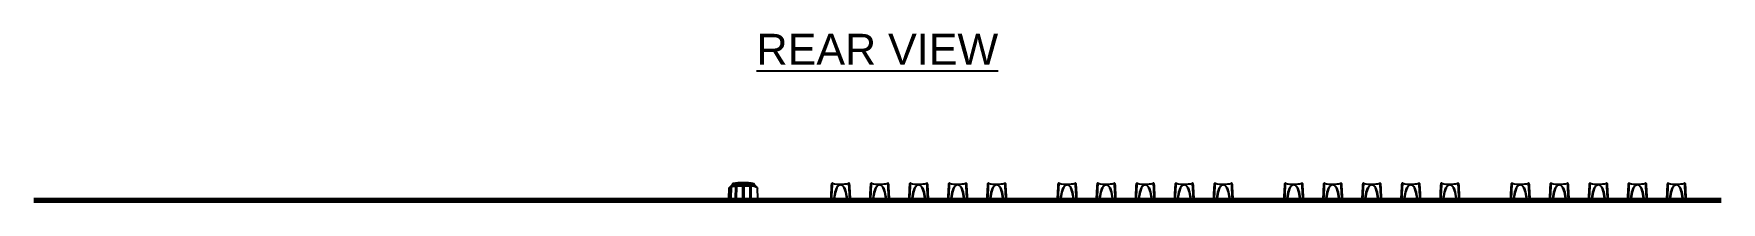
# Model space of a CAD drawing. Header units: inches. Extents: x 0.6 to 61.5, y 0.9 to 41.7.
# Drawn here: x 1.31 to 34.16, y 38.43 to 41.7 of the extents above; entities that cross this region are included whole.
import ezdxf
from ezdxf.enums import TextEntityAlignment as Align

# ---------------------------------------------------------------- set-up
doc = ezdxf.new("R2010")
doc.units = ezdxf.units.IN
doc.header["$MEASUREMENT"] = 0
doc.layers.add('DIM', color=1, linetype='Continuous')
doc.layers.add('OBJECT', color=7, linetype='Continuous')
doc.styles.get("Standard").update_dxf_attribs({"font": 'arial.ttf'})

msp = doc.modelspace()

# ---------------------------------------------------------------- texts
at = {"layer": 'DIM'}
msp.add_text('%%UREAR VIEW', height=0.6, dxfattribs=at).set_placement((17.734, 41.102), align=Align.CENTER)

# ---------------------------------------------------------------- linework, layer by layer
at = {"layer": 'OBJECT'}
for p, q in [((14.906, 38.779), (14.906, 38.766)), ((15.341, 38.766), (15.341, 38.779)), ((17.01, 38.772), (16.856, 38.791)), ((17.77, 38.772), (17.616, 38.791)), ((18.53, 38.772), (18.376, 38.791)), ((19.29, 38.772), (19.136, 38.791)), ((20.05, 38.772), (19.896, 38.791)), ((21.421, 38.772), (21.267, 38.791)), ((22.181, 38.772), (22.027, 38.791)), ((22.941, 38.772), (22.787, 38.791)), ((23.701, 38.772), (23.547, 38.791)), ((24.461, 38.772), (24.307, 38.791)), ((25.832, 38.772), (25.678, 38.791)), ((26.592, 38.772), (26.438, 38.791)), ((27.352, 38.772), (27.198, 38.791)), ((28.112, 38.772), (27.958, 38.791)), ((28.872, 38.772), (28.718, 38.791)), ((30.243, 38.772), (30.089, 38.791)), ((31.003, 38.772), (30.849, 38.791)), ((31.763, 38.772), (31.609, 38.791)), ((32.523, 38.772), (32.369, 38.791)), ((33.283, 38.772), (33.129, 38.791)), ((34.164, 38.495), (1.31, 38.495)), ((34.164, 38.478), (1.31, 38.478)), ((1.31, 38.459), (34.164, 38.459)), ((34.164, 38.45), (1.31, 38.45)), ((14.845, 38.71), (14.838, 38.495)), ((14.901, 38.763), (14.848, 38.714)), ((14.871, 38.495), (14.878, 38.727)), ((14.883, 38.73), (14.876, 38.495)), ((14.878, 38.727), (14.883, 38.73)), ((14.886, 38.729), (14.879, 38.495)), ((14.888, 38.732), (14.883, 38.73)), ((14.888, 38.731), (14.886, 38.729)), ((14.973, 38.495), (14.978, 38.742)), ((14.982, 38.745), (14.977, 38.495)), ((14.978, 38.742), (14.982, 38.744)), ((14.991, 38.745), (14.982, 38.745)), ((14.991, 38.745), (14.986, 38.495)), ((14.991, 38.743), (14.987, 38.495)), ((14.99, 38.745), (14.991, 38.743)), ((15.116, 38.747), (15.119, 38.75)), ((15.116, 38.495), (15.116, 38.747)), ((15.119, 38.75), (15.119, 38.495)), ((15.129, 38.75), (15.119, 38.75)), ((15.129, 38.75), (15.129, 38.495)), ((15.129, 38.75), (15.132, 38.747)), ((15.132, 38.747), (15.132, 38.495)), ((15.256, 38.743), (15.257, 38.745)), ((15.26, 38.495), (15.256, 38.743)), ((15.257, 38.745), (15.261, 38.495)), ((15.266, 38.745), (15.257, 38.745)), ((15.266, 38.745), (15.27, 38.495)), ((15.266, 38.744), (15.27, 38.742)), ((15.27, 38.742), (15.274, 38.495)), ((15.399, 38.714), (15.346, 38.763)), ((15.399, 38.711), (15.402, 38.707)), ((15.41, 38.495), (15.402, 38.71)), ((16.825, 38.495), (16.825, 38.503)), ((16.84, 38.505), (16.891, 38.505)), ((16.862, 38.499), (16.862, 38.495)), ((17.174, 38.499), (16.862, 38.499)), ((16.864, 38.495), (16.862, 38.499)), ((16.896, 38.505), (16.891, 38.505)), ((17.144, 38.505), (17.139, 38.505)), ((17.144, 38.505), (17.195, 38.505)), ((17.172, 38.495), (17.174, 38.499)), ((17.174, 38.495), (17.174, 38.499)), ((17.211, 38.495), (17.211, 38.503)), ((17.585, 38.495), (17.585, 38.503)), ((17.6, 38.505), (17.651, 38.505)), ((17.622, 38.499), (17.622, 38.495)), ((17.934, 38.499), (17.622, 38.499)), ((17.624, 38.495), (17.622, 38.499)), ((17.656, 38.505), (17.651, 38.505)), ((17.904, 38.505), (17.899, 38.505)), ((17.904, 38.505), (17.955, 38.505)), ((17.932, 38.495), (17.934, 38.499)), ((17.934, 38.495), (17.934, 38.499)), ((17.971, 38.495), (17.971, 38.503)), ((18.345, 38.495), (18.345, 38.503)), ((18.36, 38.505), (18.411, 38.505)), ((18.382, 38.499), (18.382, 38.495)), ((18.694, 38.499), (18.382, 38.499)), ((18.384, 38.495), (18.382, 38.499)), ((18.416, 38.505), (18.411, 38.505)), ((18.664, 38.505), (18.659, 38.505)), ((18.664, 38.505), (18.715, 38.505)), ((18.692, 38.495), (18.694, 38.499)), ((18.694, 38.495), (18.694, 38.499)), ((18.731, 38.495), (18.731, 38.503)), ((19.105, 38.495), (19.105, 38.503)), ((19.12, 38.505), (19.171, 38.505)), ((19.142, 38.499), (19.142, 38.495)), ((19.454, 38.499), (19.142, 38.499)), ((19.144, 38.495), (19.142, 38.499)), ((19.176, 38.505), (19.171, 38.505)), ((19.424, 38.505), (19.419, 38.505)), ((19.424, 38.505), (19.475, 38.505)), ((19.452, 38.495), (19.454, 38.499)), ((19.454, 38.495), (19.454, 38.499)), ((19.491, 38.495), (19.491, 38.503)), ((19.865, 38.495), (19.865, 38.503)), ((19.88, 38.505), (19.931, 38.505)), ((19.902, 38.499), (19.902, 38.495)), ((20.214, 38.499), (19.902, 38.499)), ((19.904, 38.495), (19.902, 38.499)), ((19.936, 38.505), (19.931, 38.505)), ((20.184, 38.505), (20.179, 38.505)), ((20.184, 38.505), (20.235, 38.505)), ((20.212, 38.495), (20.214, 38.499)), ((20.214, 38.495), (20.214, 38.499)), ((20.251, 38.495), (20.251, 38.503)), ((21.236, 38.495), (21.236, 38.503)), ((21.251, 38.505), (21.302, 38.505)), ((21.273, 38.499), (21.273, 38.495)), ((21.585, 38.499), (21.273, 38.499)), ((21.275, 38.495), (21.273, 38.499)), ((21.307, 38.505), (21.302, 38.505)), ((21.555, 38.505), (21.55, 38.505)), ((21.555, 38.505), (21.606, 38.505)), ((21.583, 38.495), (21.585, 38.499)), ((21.585, 38.495), (21.585, 38.499)), ((21.622, 38.495), (21.622, 38.503)), ((21.996, 38.495), (21.996, 38.503)), ((22.011, 38.505), (22.062, 38.505)), ((22.033, 38.499), (22.033, 38.495)), ((22.345, 38.499), (22.033, 38.499)), ((22.035, 38.495), (22.033, 38.499)), ((22.067, 38.505), (22.062, 38.505)), ((22.315, 38.505), (22.31, 38.505)), ((22.315, 38.505), (22.366, 38.505)), ((22.343, 38.495), (22.345, 38.499)), ((22.345, 38.495), (22.345, 38.499)), ((22.382, 38.495), (22.382, 38.503)), ((22.756, 38.495), (22.756, 38.503)), ((22.771, 38.505), (22.822, 38.505)), ((22.793, 38.499), (22.793, 38.495)), ((23.105, 38.499), (22.793, 38.499)), ((22.795, 38.495), (22.793, 38.499)), ((22.827, 38.505), (22.822, 38.505)), ((23.075, 38.505), (23.07, 38.505)), ((23.075, 38.505), (23.126, 38.505)), ((23.103, 38.495), (23.105, 38.499)), ((23.105, 38.495), (23.105, 38.499)), ((23.142, 38.495), (23.142, 38.503)), ((23.516, 38.495), (23.516, 38.503)), ((23.531, 38.505), (23.582, 38.505)), ((23.553, 38.499), (23.553, 38.495)), ((23.865, 38.499), (23.553, 38.499)), ((23.555, 38.495), (23.553, 38.499)), ((23.587, 38.505), (23.582, 38.505)), ((23.835, 38.505), (23.83, 38.505)), ((23.835, 38.505), (23.886, 38.505)), ((23.863, 38.495), (23.865, 38.499)), ((23.865, 38.495), (23.865, 38.499)), ((23.902, 38.495), (23.902, 38.503)), ((24.276, 38.495), (24.276, 38.503)), ((24.291, 38.505), (24.342, 38.505)), ((24.313, 38.499), (24.313, 38.495)), ((24.625, 38.499), (24.313, 38.499)), ((24.315, 38.495), (24.313, 38.499)), ((24.347, 38.505), (24.342, 38.505)), ((24.595, 38.505), (24.59, 38.505)), ((24.595, 38.505), (24.646, 38.505)), ((24.623, 38.495), (24.625, 38.499)), ((24.625, 38.495), (24.625, 38.499)), ((24.662, 38.495), (24.662, 38.503)), ((25.647, 38.495), (25.647, 38.503)), ((25.662, 38.505), (25.713, 38.505)), ((25.684, 38.499), (25.684, 38.495)), ((25.996, 38.499), (25.684, 38.499)), ((25.686, 38.495), (25.684, 38.499)), ((25.718, 38.505), (25.713, 38.505)), ((25.966, 38.505), (25.961, 38.505)), ((25.966, 38.505), (26.017, 38.505)), ((25.994, 38.495), (25.996, 38.499)), ((25.996, 38.495), (25.996, 38.499)), ((26.033, 38.495), (26.033, 38.503)), ((26.407, 38.495), (26.407, 38.503)), ((26.422, 38.505), (26.473, 38.505)), ((26.444, 38.499), (26.444, 38.495)), ((26.756, 38.499), (26.444, 38.499)), ((26.446, 38.495), (26.444, 38.499)), ((26.478, 38.505), (26.473, 38.505)), ((26.726, 38.505), (26.721, 38.505)), ((26.726, 38.505), (26.777, 38.505)), ((26.754, 38.495), (26.756, 38.499)), ((26.756, 38.495), (26.756, 38.499)), ((26.793, 38.495), (26.793, 38.503)), ((27.167, 38.495), (27.167, 38.503)), ((27.182, 38.505), (27.233, 38.505)), ((27.204, 38.499), (27.204, 38.495)), ((27.516, 38.499), (27.204, 38.499)), ((27.206, 38.495), (27.204, 38.499)), ((27.238, 38.505), (27.233, 38.505)), ((27.486, 38.505), (27.481, 38.505)), ((27.486, 38.505), (27.537, 38.505)), ((27.514, 38.495), (27.516, 38.499)), ((27.516, 38.495), (27.516, 38.499)), ((27.553, 38.495), (27.553, 38.503)), ((27.927, 38.495), (27.927, 38.503)), ((27.942, 38.505), (27.993, 38.505)), ((27.964, 38.499), (27.964, 38.495)), ((28.276, 38.499), (27.964, 38.499)), ((27.966, 38.495), (27.964, 38.499)), ((27.998, 38.505), (27.993, 38.505)), ((28.246, 38.505), (28.241, 38.505)), ((28.246, 38.505), (28.297, 38.505)), ((28.274, 38.495), (28.276, 38.499)), ((28.276, 38.495), (28.276, 38.499)), ((28.313, 38.495), (28.313, 38.503)), ((28.687, 38.495), (28.687, 38.503)), ((28.702, 38.505), (28.753, 38.505)), ((28.724, 38.499), (28.724, 38.495)), ((29.036, 38.499), (28.724, 38.499)), ((28.726, 38.495), (28.724, 38.499)), ((28.758, 38.505), (28.753, 38.505)), ((29.006, 38.505), (29.001, 38.505)), ((29.006, 38.505), (29.057, 38.505)), ((29.034, 38.495), (29.036, 38.499)), ((29.036, 38.495), (29.036, 38.499)), ((29.073, 38.495), (29.073, 38.503)), ((30.058, 38.495), (30.058, 38.503)), ((30.073, 38.505), (30.124, 38.505)), ((30.095, 38.499), (30.095, 38.495)), ((30.407, 38.499), (30.095, 38.499)), ((30.097, 38.495), (30.095, 38.499)), ((30.129, 38.505), (30.124, 38.505)), ((30.377, 38.505), (30.372, 38.505)), ((30.377, 38.505), (30.428, 38.505)), ((30.405, 38.495), (30.407, 38.499)), ((30.407, 38.495), (30.407, 38.499)), ((30.444, 38.495), (30.444, 38.503)), ((30.818, 38.495), (30.818, 38.503)), ((30.833, 38.505), (30.884, 38.505)), ((30.855, 38.499), (30.855, 38.495)), ((31.167, 38.499), (30.855, 38.499)), ((30.857, 38.495), (30.855, 38.499)), ((30.889, 38.505), (30.884, 38.505)), ((31.137, 38.505), (31.132, 38.505)), ((31.137, 38.505), (31.188, 38.505)), ((31.165, 38.495), (31.167, 38.499)), ((31.167, 38.495), (31.167, 38.499)), ((31.204, 38.495), (31.204, 38.503)), ((31.578, 38.495), (31.578, 38.503)), ((31.593, 38.505), (31.644, 38.505)), ((31.615, 38.499), (31.615, 38.495)), ((31.927, 38.499), (31.615, 38.499)), ((31.617, 38.495), (31.615, 38.499)), ((31.649, 38.505), (31.644, 38.505)), ((31.897, 38.505), (31.892, 38.505)), ((31.897, 38.505), (31.948, 38.505)), ((31.925, 38.495), (31.927, 38.499)), ((31.927, 38.495), (31.927, 38.499)), ((31.964, 38.495), (31.964, 38.503)), ((32.338, 38.495), (32.338, 38.503)), ((32.353, 38.505), (32.404, 38.505)), ((32.375, 38.499), (32.375, 38.495)), ((32.687, 38.499), (32.375, 38.499)), ((32.377, 38.495), (32.375, 38.499)), ((32.409, 38.505), (32.404, 38.505)), ((32.657, 38.505), (32.652, 38.505)), ((32.657, 38.505), (32.708, 38.505)), ((32.685, 38.495), (32.687, 38.499)), ((32.687, 38.495), (32.687, 38.499)), ((32.724, 38.495), (32.724, 38.503)), ((33.098, 38.495), (33.098, 38.503)), ((33.113, 38.505), (33.164, 38.505)), ((33.135, 38.499), (33.135, 38.495)), ((33.447, 38.499), (33.135, 38.499)), ((33.137, 38.495), (33.135, 38.499)), ((33.169, 38.505), (33.164, 38.505)), ((33.417, 38.505), (33.412, 38.505)), ((33.417, 38.505), (33.468, 38.505)), ((33.445, 38.495), (33.447, 38.499)), ((33.447, 38.495), (33.447, 38.499)), ((33.484, 38.495), (33.484, 38.503)), ((34.164, 38.433), (1.31, 38.433))]:
    msp.add_line(p, q, dxfattribs=at)
at = {"layer": 'OBJECT', "flags": 128}
for points in [[(14.901, 38.763), (14.903, 38.764), (14.92, 38.771), (14.95, 38.778), (14.991, 38.783), (15.041, 38.787), (15.095, 38.789), (15.152, 38.789), (15.207, 38.787), (15.256, 38.783), (15.297, 38.778), (15.327, 38.771), (15.345, 38.764), (15.346, 38.763)], [(15.341, 38.779), (15.334, 38.787), (15.312, 38.794), (15.277, 38.8), (15.232, 38.805), (15.18, 38.808), (15.124, 38.809), (15.067, 38.808), (15.015, 38.805), (14.97, 38.8), (14.935, 38.794), (14.914, 38.787), (14.906, 38.779), (14.906, 38.779)], [(14.916, 38.79), (14.923, 38.796), (14.944, 38.803), (14.977, 38.809), (15.02, 38.814), (15.07, 38.817), (15.124, 38.818), (15.177, 38.817), (15.227, 38.814), (15.27, 38.809), (15.303, 38.803), (15.324, 38.796), (15.329, 38.793)], [(16.84, 38.783), (16.84, 38.781), (16.84, 38.781)], [(16.86, 38.799), (16.859, 38.799), (16.857, 38.796), (16.856, 38.791)], [(16.891, 38.505), (16.912, 38.628), (16.943, 38.71), (16.961, 38.739), (16.986, 38.763), (17.002, 38.77), (17.01, 38.772)], [(17.011, 38.771), (17.002, 38.769), (16.987, 38.762), (16.963, 38.738), (16.945, 38.709), (16.917, 38.627), (16.896, 38.505)], [(17.025, 38.771), (17.014, 38.771), (17.011, 38.771)], [(17.18, 38.791), (17.053, 38.773), (17.025, 38.772)], [(17.025, 38.772), (17.034, 38.77), (17.05, 38.763), (17.075, 38.739), (17.093, 38.71), (17.123, 38.628), (17.144, 38.505)], [(17.139, 38.505), (17.119, 38.627), (17.09, 38.709), (17.073, 38.738), (17.048, 38.762), (17.033, 38.769), (17.025, 38.771)], [(17.18, 38.791), (17.178, 38.796), (17.177, 38.799), (17.176, 38.799)], [(17.195, 38.781), (17.195, 38.781), (17.195, 38.783)], [(17.6, 38.783), (17.6, 38.781), (17.6, 38.781)], [(17.62, 38.799), (17.619, 38.799), (17.617, 38.796), (17.616, 38.791)], [(17.651, 38.505), (17.672, 38.628), (17.703, 38.71), (17.721, 38.739), (17.746, 38.763), (17.762, 38.77), (17.77, 38.772)], [(17.771, 38.771), (17.762, 38.769), (17.747, 38.762), (17.723, 38.738), (17.705, 38.709), (17.677, 38.627), (17.656, 38.505)], [(17.785, 38.771), (17.774, 38.771), (17.771, 38.771)], [(17.94, 38.791), (17.813, 38.773), (17.785, 38.772)], [(17.785, 38.772), (17.794, 38.77), (17.81, 38.763), (17.835, 38.739), (17.853, 38.71), (17.883, 38.628), (17.904, 38.505)], [(17.899, 38.505), (17.879, 38.627), (17.85, 38.709), (17.833, 38.738), (17.808, 38.762), (17.793, 38.769), (17.785, 38.771)], [(17.94, 38.791), (17.938, 38.796), (17.937, 38.799), (17.936, 38.799)], [(17.955, 38.781), (17.955, 38.781), (17.955, 38.783)], [(18.36, 38.783), (18.36, 38.781), (18.36, 38.781)], [(18.38, 38.799), (18.379, 38.799), (18.377, 38.796), (18.376, 38.791)], [(18.411, 38.505), (18.432, 38.628), (18.463, 38.71), (18.481, 38.739), (18.506, 38.763), (18.522, 38.77), (18.53, 38.772)], [(18.531, 38.771), (18.522, 38.769), (18.507, 38.762), (18.483, 38.738), (18.465, 38.709), (18.437, 38.627), (18.416, 38.505)], [(18.545, 38.771), (18.534, 38.771), (18.531, 38.771)], [(18.7, 38.791), (18.573, 38.773), (18.545, 38.772)], [(18.545, 38.772), (18.554, 38.77), (18.57, 38.763), (18.595, 38.739), (18.613, 38.71), (18.643, 38.628), (18.664, 38.505)], [(18.659, 38.505), (18.639, 38.627), (18.61, 38.709), (18.593, 38.738), (18.568, 38.762), (18.553, 38.769), (18.545, 38.771)], [(18.7, 38.791), (18.698, 38.796), (18.697, 38.799), (18.696, 38.799)], [(18.715, 38.781), (18.715, 38.781), (18.715, 38.783)], [(19.12, 38.783), (19.12, 38.781), (19.12, 38.781)], [(19.14, 38.799), (19.139, 38.799), (19.137, 38.796), (19.136, 38.791)], [(19.171, 38.505), (19.192, 38.628), (19.223, 38.71), (19.241, 38.739), (19.266, 38.763), (19.282, 38.77), (19.29, 38.772)], [(19.291, 38.771), (19.282, 38.769), (19.267, 38.762), (19.243, 38.738), (19.225, 38.709), (19.197, 38.627), (19.176, 38.505)], [(19.305, 38.771), (19.294, 38.771), (19.291, 38.771)], [(19.46, 38.791), (19.333, 38.773), (19.305, 38.772)], [(19.305, 38.772), (19.314, 38.77), (19.33, 38.763), (19.355, 38.739), (19.373, 38.71), (19.403, 38.628), (19.424, 38.505)], [(19.419, 38.505), (19.399, 38.627), (19.37, 38.709), (19.353, 38.738), (19.328, 38.762), (19.313, 38.769), (19.305, 38.771)], [(19.46, 38.791), (19.458, 38.796), (19.457, 38.799), (19.456, 38.799)], [(19.475, 38.781), (19.475, 38.781), (19.475, 38.783)], [(19.88, 38.783), (19.88, 38.781), (19.88, 38.781)], [(19.9, 38.799), (19.899, 38.799), (19.897, 38.796), (19.896, 38.791)], [(19.931, 38.505), (19.952, 38.628), (19.983, 38.71), (20.001, 38.739), (20.026, 38.763), (20.042, 38.77), (20.05, 38.772)], [(20.051, 38.771), (20.042, 38.769), (20.027, 38.762), (20.003, 38.738), (19.985, 38.709), (19.957, 38.627), (19.936, 38.505)], [(20.065, 38.771), (20.054, 38.771), (20.051, 38.771)], [(20.22, 38.791), (20.093, 38.773), (20.065, 38.772)], [(20.065, 38.772), (20.074, 38.77), (20.09, 38.763), (20.115, 38.739), (20.133, 38.71), (20.163, 38.628), (20.184, 38.505)], [(20.179, 38.505), (20.159, 38.627), (20.13, 38.709), (20.113, 38.738), (20.088, 38.762), (20.073, 38.769), (20.065, 38.771)], [(20.22, 38.791), (20.218, 38.796), (20.217, 38.799), (20.216, 38.799)], [(20.235, 38.781), (20.235, 38.781), (20.235, 38.783)], [(21.251, 38.783), (21.251, 38.781), (21.251, 38.781)], [(21.271, 38.799), (21.27, 38.799), (21.268, 38.796), (21.267, 38.791)], [(21.302, 38.505), (21.323, 38.628), (21.354, 38.71), (21.372, 38.739), (21.397, 38.763), (21.413, 38.77), (21.421, 38.772)], [(21.422, 38.771), (21.413, 38.769), (21.398, 38.762), (21.374, 38.738), (21.356, 38.709), (21.328, 38.627), (21.307, 38.505)], [(21.436, 38.771), (21.425, 38.771), (21.422, 38.771)], [(21.591, 38.791), (21.464, 38.773), (21.436, 38.772)], [(21.436, 38.772), (21.445, 38.77), (21.461, 38.763), (21.486, 38.739), (21.504, 38.71), (21.534, 38.628), (21.555, 38.505)], [(21.55, 38.505), (21.53, 38.627), (21.501, 38.709), (21.484, 38.738), (21.459, 38.762), (21.444, 38.769), (21.436, 38.771)], [(21.591, 38.791), (21.589, 38.796), (21.588, 38.799), (21.587, 38.799)], [(21.606, 38.781), (21.606, 38.781), (21.606, 38.783)], [(22.011, 38.783), (22.011, 38.781), (22.011, 38.781)], [(22.031, 38.799), (22.03, 38.799), (22.028, 38.796), (22.027, 38.791)], [(22.062, 38.505), (22.083, 38.628), (22.114, 38.71), (22.132, 38.739), (22.157, 38.763), (22.173, 38.77), (22.181, 38.772)], [(22.182, 38.771), (22.173, 38.769), (22.158, 38.762), (22.134, 38.738), (22.116, 38.709), (22.088, 38.627), (22.067, 38.505)], [(22.196, 38.771), (22.185, 38.771), (22.182, 38.771)], [(22.351, 38.791), (22.224, 38.773), (22.196, 38.772)], [(22.196, 38.772), (22.205, 38.77), (22.221, 38.763), (22.246, 38.739), (22.264, 38.71), (22.294, 38.628), (22.315, 38.505)], [(22.31, 38.505), (22.29, 38.627), (22.261, 38.709), (22.244, 38.738), (22.219, 38.762), (22.204, 38.769), (22.196, 38.771)], [(22.351, 38.791), (22.349, 38.796), (22.348, 38.799), (22.347, 38.799)], [(22.366, 38.781), (22.366, 38.781), (22.366, 38.783)], [(22.771, 38.783), (22.771, 38.781), (22.771, 38.781)], [(22.791, 38.799), (22.79, 38.799), (22.788, 38.796), (22.787, 38.791)], [(22.822, 38.505), (22.843, 38.628), (22.874, 38.71), (22.892, 38.739), (22.917, 38.763), (22.933, 38.77), (22.941, 38.772)], [(22.942, 38.771), (22.933, 38.769), (22.918, 38.762), (22.894, 38.738), (22.876, 38.709), (22.848, 38.627), (22.827, 38.505)], [(22.956, 38.771), (22.945, 38.771), (22.942, 38.771)], [(23.111, 38.791), (22.984, 38.773), (22.956, 38.772)], [(22.956, 38.772), (22.965, 38.77), (22.981, 38.763), (23.006, 38.739), (23.024, 38.71), (23.054, 38.628), (23.075, 38.505)], [(23.07, 38.505), (23.05, 38.627), (23.021, 38.709), (23.004, 38.738), (22.979, 38.762), (22.964, 38.769), (22.956, 38.771)], [(23.111, 38.791), (23.109, 38.796), (23.108, 38.799), (23.107, 38.799)], [(23.126, 38.781), (23.126, 38.781), (23.126, 38.783)], [(23.531, 38.783), (23.531, 38.781), (23.531, 38.781)], [(23.551, 38.799), (23.55, 38.799), (23.548, 38.796), (23.547, 38.791)], [(23.582, 38.505), (23.603, 38.628), (23.634, 38.71), (23.652, 38.739), (23.677, 38.763), (23.693, 38.77), (23.701, 38.772)], [(23.702, 38.771), (23.693, 38.769), (23.678, 38.762), (23.654, 38.738), (23.636, 38.709), (23.608, 38.627), (23.587, 38.505)], [(23.716, 38.771), (23.705, 38.771), (23.702, 38.771)], [(23.871, 38.791), (23.744, 38.773), (23.716, 38.772)], [(23.716, 38.772), (23.725, 38.77), (23.741, 38.763), (23.766, 38.739), (23.784, 38.71), (23.814, 38.628), (23.835, 38.505)], [(23.83, 38.505), (23.81, 38.627), (23.781, 38.709), (23.764, 38.738), (23.739, 38.762), (23.724, 38.769), (23.716, 38.771)], [(23.871, 38.791), (23.869, 38.796), (23.868, 38.799), (23.867, 38.799)], [(23.886, 38.781), (23.886, 38.781), (23.886, 38.783)], [(24.291, 38.783), (24.291, 38.781), (24.291, 38.781)], [(24.311, 38.799), (24.31, 38.799), (24.308, 38.796), (24.307, 38.791)], [(24.342, 38.505), (24.363, 38.628), (24.394, 38.71), (24.412, 38.739), (24.437, 38.763), (24.453, 38.77), (24.461, 38.772)], [(24.462, 38.771), (24.453, 38.769), (24.438, 38.762), (24.414, 38.738), (24.396, 38.709), (24.368, 38.627), (24.347, 38.505)], [(24.476, 38.771), (24.465, 38.771), (24.462, 38.771)], [(24.631, 38.791), (24.504, 38.773), (24.476, 38.772)], [(24.476, 38.772), (24.485, 38.77), (24.501, 38.763), (24.526, 38.739), (24.544, 38.71), (24.574, 38.628), (24.595, 38.505)], [(24.59, 38.505), (24.57, 38.627), (24.541, 38.709), (24.524, 38.738), (24.499, 38.762), (24.484, 38.769), (24.476, 38.771)], [(24.631, 38.791), (24.629, 38.796), (24.628, 38.799), (24.627, 38.799)], [(24.646, 38.781), (24.646, 38.781), (24.646, 38.783)], [(25.662, 38.783), (25.662, 38.781), (25.662, 38.781)], [(25.682, 38.799), (25.681, 38.799), (25.679, 38.796), (25.678, 38.791)], [(25.713, 38.505), (25.734, 38.628), (25.765, 38.71), (25.783, 38.739), (25.808, 38.763), (25.824, 38.77), (25.832, 38.772)], [(25.833, 38.771), (25.824, 38.769), (25.809, 38.762), (25.785, 38.738), (25.767, 38.709), (25.739, 38.627), (25.718, 38.505)], [(25.847, 38.771), (25.836, 38.771), (25.833, 38.771)], [(26.002, 38.791), (25.875, 38.773), (25.847, 38.772)], [(25.847, 38.772), (25.856, 38.77), (25.872, 38.763), (25.897, 38.739), (25.915, 38.71), (25.945, 38.628), (25.966, 38.505)], [(25.961, 38.505), (25.941, 38.627), (25.912, 38.709), (25.895, 38.738), (25.87, 38.762), (25.855, 38.769), (25.847, 38.771)], [(26.002, 38.791), (26, 38.796), (25.999, 38.799), (25.998, 38.799)], [(26.017, 38.781), (26.017, 38.781), (26.017, 38.783)], [(26.422, 38.783), (26.422, 38.781), (26.422, 38.781)], [(26.442, 38.799), (26.441, 38.799), (26.439, 38.796), (26.438, 38.791)], [(26.473, 38.505), (26.494, 38.628), (26.525, 38.71), (26.543, 38.739), (26.568, 38.763), (26.584, 38.77), (26.592, 38.772)], [(26.593, 38.771), (26.584, 38.769), (26.569, 38.762), (26.545, 38.738), (26.527, 38.709), (26.499, 38.627), (26.478, 38.505)], [(26.607, 38.771), (26.596, 38.771), (26.593, 38.771)], [(26.762, 38.791), (26.635, 38.773), (26.607, 38.772)], [(26.607, 38.772), (26.616, 38.77), (26.632, 38.763), (26.657, 38.739), (26.675, 38.71), (26.705, 38.628), (26.726, 38.505)], [(26.721, 38.505), (26.701, 38.627), (26.672, 38.709), (26.655, 38.738), (26.63, 38.762), (26.615, 38.769), (26.607, 38.771)], [(26.762, 38.791), (26.76, 38.796), (26.759, 38.799), (26.758, 38.799)], [(26.777, 38.781), (26.777, 38.781), (26.777, 38.783)], [(27.182, 38.783), (27.182, 38.781), (27.182, 38.781)], [(27.202, 38.799), (27.201, 38.799), (27.199, 38.796), (27.198, 38.791)], [(27.233, 38.505), (27.254, 38.628), (27.285, 38.71), (27.303, 38.739), (27.328, 38.763), (27.344, 38.77), (27.352, 38.772)], [(27.353, 38.771), (27.344, 38.769), (27.329, 38.762), (27.305, 38.738), (27.287, 38.709), (27.259, 38.627), (27.238, 38.505)], [(27.367, 38.771), (27.356, 38.771), (27.353, 38.771)], [(27.522, 38.791), (27.395, 38.773), (27.367, 38.772)], [(27.367, 38.772), (27.376, 38.77), (27.392, 38.763), (27.417, 38.739), (27.435, 38.71), (27.465, 38.628), (27.486, 38.505)], [(27.481, 38.505), (27.461, 38.627), (27.432, 38.709), (27.415, 38.738), (27.39, 38.762), (27.375, 38.769), (27.367, 38.771)], [(27.522, 38.791), (27.52, 38.796), (27.519, 38.799), (27.518, 38.799)], [(27.537, 38.781), (27.537, 38.781), (27.537, 38.783)], [(27.942, 38.783), (27.942, 38.781), (27.942, 38.781)], [(27.962, 38.799), (27.961, 38.799), (27.959, 38.796), (27.958, 38.791)], [(27.993, 38.505), (28.014, 38.628), (28.045, 38.71), (28.063, 38.739), (28.088, 38.763), (28.104, 38.77), (28.112, 38.772)], [(28.113, 38.771), (28.104, 38.769), (28.089, 38.762), (28.065, 38.738), (28.047, 38.709), (28.019, 38.627), (27.998, 38.505)], [(28.127, 38.771), (28.116, 38.771), (28.113, 38.771)], [(28.282, 38.791), (28.155, 38.773), (28.127, 38.772)], [(28.127, 38.772), (28.136, 38.77), (28.152, 38.763), (28.177, 38.739), (28.195, 38.71), (28.225, 38.628), (28.246, 38.505)], [(28.241, 38.505), (28.221, 38.627), (28.192, 38.709), (28.175, 38.738), (28.15, 38.762), (28.135, 38.769), (28.127, 38.771)], [(28.282, 38.791), (28.28, 38.796), (28.279, 38.799), (28.278, 38.799)], [(28.297, 38.781), (28.297, 38.781), (28.297, 38.783)], [(28.702, 38.783), (28.702, 38.781), (28.702, 38.781)], [(28.722, 38.799), (28.721, 38.799), (28.719, 38.796), (28.718, 38.791)], [(28.753, 38.505), (28.774, 38.628), (28.805, 38.71), (28.823, 38.739), (28.848, 38.763), (28.864, 38.77), (28.872, 38.772)], [(28.873, 38.771), (28.864, 38.769), (28.849, 38.762), (28.825, 38.738), (28.807, 38.709), (28.779, 38.627), (28.758, 38.505)], [(28.887, 38.771), (28.876, 38.771), (28.873, 38.771)], [(29.042, 38.791), (28.915, 38.773), (28.887, 38.772)], [(28.887, 38.772), (28.896, 38.77), (28.912, 38.763), (28.937, 38.739), (28.955, 38.71), (28.985, 38.628), (29.006, 38.505)], [(29.001, 38.505), (28.981, 38.627), (28.952, 38.709), (28.935, 38.738), (28.91, 38.762), (28.895, 38.769), (28.887, 38.771)], [(29.042, 38.791), (29.04, 38.796), (29.039, 38.799), (29.038, 38.799)], [(29.057, 38.781), (29.057, 38.781), (29.057, 38.783)], [(30.073, 38.783), (30.073, 38.781), (30.073, 38.781)], [(30.093, 38.799), (30.092, 38.799), (30.09, 38.796), (30.089, 38.791)], [(30.124, 38.505), (30.145, 38.628), (30.176, 38.71), (30.194, 38.739), (30.219, 38.763), (30.235, 38.77), (30.243, 38.772)], [(30.244, 38.771), (30.235, 38.769), (30.22, 38.762), (30.196, 38.738), (30.178, 38.709), (30.15, 38.627), (30.129, 38.505)], [(30.258, 38.771), (30.247, 38.771), (30.244, 38.771)], [(30.413, 38.791), (30.286, 38.773), (30.258, 38.772)], [(30.258, 38.772), (30.267, 38.77), (30.283, 38.763), (30.308, 38.739), (30.326, 38.71), (30.356, 38.628), (30.377, 38.505)], [(30.372, 38.505), (30.352, 38.627), (30.323, 38.709), (30.306, 38.738), (30.281, 38.762), (30.266, 38.769), (30.258, 38.771)], [(30.413, 38.791), (30.411, 38.796), (30.41, 38.799), (30.409, 38.799)], [(30.428, 38.781), (30.428, 38.781), (30.428, 38.783)], [(30.833, 38.783), (30.833, 38.781), (30.833, 38.781)], [(30.853, 38.799), (30.852, 38.799), (30.85, 38.796), (30.849, 38.791)], [(30.884, 38.505), (30.905, 38.628), (30.936, 38.71), (30.954, 38.739), (30.979, 38.763), (30.995, 38.77), (31.003, 38.772)], [(31.004, 38.771), (30.995, 38.769), (30.98, 38.762), (30.956, 38.738), (30.938, 38.709), (30.91, 38.627), (30.889, 38.505)], [(31.018, 38.771), (31.007, 38.771), (31.004, 38.771)], [(31.173, 38.791), (31.046, 38.773), (31.018, 38.772)], [(31.018, 38.772), (31.027, 38.77), (31.043, 38.763), (31.068, 38.739), (31.086, 38.71), (31.116, 38.628), (31.137, 38.505)], [(31.132, 38.505), (31.112, 38.627), (31.083, 38.709), (31.066, 38.738), (31.041, 38.762), (31.026, 38.769), (31.018, 38.771)], [(31.173, 38.791), (31.171, 38.796), (31.17, 38.799), (31.169, 38.799)], [(31.188, 38.781), (31.188, 38.781), (31.188, 38.783)], [(31.593, 38.783), (31.593, 38.781), (31.593, 38.781)], [(31.613, 38.799), (31.612, 38.799), (31.61, 38.796), (31.609, 38.791)], [(31.644, 38.505), (31.665, 38.628), (31.696, 38.71), (31.714, 38.739), (31.739, 38.763), (31.755, 38.77), (31.763, 38.772)], [(31.764, 38.771), (31.755, 38.769), (31.74, 38.762), (31.716, 38.738), (31.698, 38.709), (31.67, 38.627), (31.649, 38.505)], [(31.778, 38.771), (31.767, 38.771), (31.764, 38.771)], [(31.933, 38.791), (31.806, 38.773), (31.778, 38.772)], [(31.778, 38.772), (31.787, 38.77), (31.803, 38.763), (31.828, 38.739), (31.846, 38.71), (31.876, 38.628), (31.897, 38.505)], [(31.892, 38.505), (31.872, 38.627), (31.843, 38.709), (31.826, 38.738), (31.801, 38.762), (31.786, 38.769), (31.778, 38.771)], [(31.933, 38.791), (31.931, 38.796), (31.93, 38.799), (31.929, 38.799)], [(31.948, 38.781), (31.948, 38.781), (31.948, 38.783)], [(32.353, 38.783), (32.353, 38.781), (32.353, 38.781)], [(32.373, 38.799), (32.372, 38.799), (32.37, 38.796), (32.369, 38.791)], [(32.404, 38.505), (32.425, 38.628), (32.456, 38.71), (32.474, 38.739), (32.499, 38.763), (32.515, 38.77), (32.523, 38.772)], [(32.524, 38.771), (32.515, 38.769), (32.5, 38.762), (32.476, 38.738), (32.458, 38.709), (32.43, 38.627), (32.409, 38.505)], [(32.538, 38.771), (32.527, 38.771), (32.524, 38.771)], [(32.693, 38.791), (32.566, 38.773), (32.538, 38.772)], [(32.538, 38.772), (32.547, 38.77), (32.563, 38.763), (32.588, 38.739), (32.606, 38.71), (32.636, 38.628), (32.657, 38.505)], [(32.652, 38.505), (32.632, 38.627), (32.603, 38.709), (32.586, 38.738), (32.561, 38.762), (32.546, 38.769), (32.538, 38.771)], [(32.693, 38.791), (32.691, 38.796), (32.69, 38.799), (32.689, 38.799)], [(32.708, 38.781), (32.708, 38.781), (32.708, 38.783)], [(33.113, 38.783), (33.113, 38.781), (33.113, 38.781)], [(33.133, 38.799), (33.132, 38.799), (33.13, 38.796), (33.129, 38.791)], [(33.164, 38.505), (33.185, 38.628), (33.216, 38.71), (33.234, 38.739), (33.259, 38.763), (33.275, 38.77), (33.283, 38.772)], [(33.284, 38.771), (33.275, 38.769), (33.26, 38.762), (33.236, 38.738), (33.218, 38.709), (33.19, 38.627), (33.169, 38.505)], [(33.298, 38.771), (33.287, 38.771), (33.284, 38.771)], [(33.453, 38.791), (33.326, 38.773), (33.298, 38.772)], [(33.298, 38.772), (33.307, 38.77), (33.323, 38.763), (33.348, 38.739), (33.366, 38.71), (33.396, 38.628), (33.417, 38.505)], [(33.412, 38.505), (33.392, 38.627), (33.363, 38.709), (33.346, 38.738), (33.321, 38.762), (33.306, 38.769), (33.298, 38.771)], [(33.453, 38.791), (33.451, 38.796), (33.45, 38.799), (33.449, 38.799)], [(33.468, 38.781), (33.468, 38.781), (33.468, 38.783)]]:
    msp.add_lwpolyline(points, dxfattribs=at)
at = {"layer": 'OBJECT'}
for centre, radius, start, end in [((16.856, 38.784), 0.0158, 77.9049, 181.8384), ((16.854, 38.777), 0.0137, 80.7633, 167.2675), ((17.018, 39.44), 0.659, 256.1502, 283.8755), ((17.018, 38.749), 0.0247, 72.6537, 107.3463), ((16.934, 38.753), 0.0793, 13.4687, 14.32), ((17.091, 38.755), 0.0675, 165.6056, 166.6057), ((17.179, 38.784), 0.016, 357.8775, 101.7453), ((17.182, 38.777), 0.0137, 12.7229, 99.2422), ((17.616, 38.784), 0.0158, 77.9081, 181.8387), ((17.614, 38.777), 0.0137, 80.7614, 167.2694), ((17.778, 39.44), 0.659, 256.1502, 283.8755), ((17.778, 38.749), 0.0247, 72.6528, 107.3472), ((17.669, 38.747), 0.104, 13.5705, 14.2181), ((17.851, 38.755), 0.0675, 165.6056, 166.6057), ((17.939, 38.784), 0.016, 357.8898, 101.7331), ((17.942, 38.777), 0.0137, 12.7275, 99.2377), ((18.376, 38.784), 0.0158, 77.9037, 181.8431), ((18.374, 38.777), 0.0137, 80.7614, 167.2694), ((18.538, 39.44), 0.659, 256.1501, 283.8756), ((18.538, 38.749), 0.0247, 72.6574, 107.3426), ((18.476, 38.758), 0.056, 13.292, 14.4967), ((18.599, 38.758), 0.056, 165.5033, 166.708), ((18.699, 38.784), 0.016, 357.8912, 101.7351), ((18.702, 38.777), 0.0137, 12.7306, 99.2386), ((19.136, 38.784), 0.0158, 77.9049, 181.8384), ((19.134, 38.777), 0.0137, 80.7623, 167.2725), ((19.298, 39.44), 0.659, 256.1503, 283.8754), ((19.298, 38.749), 0.0247, 72.6537, 107.3463), ((19.225, 38.755), 0.0675, 13.3943, 14.3944), ((19.382, 38.753), 0.0793, 165.68, 166.5313), ((19.459, 38.784), 0.016, 357.8912, 101.7351), ((19.462, 38.777), 0.0137, 12.7306, 99.2386), ((19.896, 38.784), 0.0158, 77.9049, 181.8384), ((19.894, 38.777), 0.0137, 80.7633, 167.2675), ((20.058, 39.44), 0.659, 256.1502, 283.8755), ((20.058, 38.749), 0.0247, 72.6537, 107.3463), ((19.974, 38.753), 0.0793, 13.4687, 14.32), ((20.142, 38.753), 0.0793, 165.68, 166.5313), ((20.219, 38.784), 0.016, 357.8912, 101.7351), ((20.222, 38.777), 0.0137, 12.7325, 99.2367), ((21.267, 38.784), 0.0158, 77.8942, 181.8525), ((21.265, 38.777), 0.0137, 80.7614, 167.2694), ((21.429, 39.44), 0.659, 256.1501, 283.8756), ((21.429, 38.749), 0.0247, 72.6574, 107.3426), ((21.367, 38.758), 0.056, 13.292, 14.4967), ((21.51, 38.753), 0.0765, 165.6091, 166.4915), ((21.59, 38.784), 0.016, 357.8912, 101.7351), ((21.593, 38.777), 0.0137, 12.7306, 99.2386), ((22.027, 38.784), 0.0158, 77.9049, 181.8384), ((22.025, 38.777), 0.0137, 80.7623, 167.2725), ((22.189, 39.44), 0.659, 256.1503, 283.8754), ((22.189, 38.749), 0.0247, 72.6537, 107.3463), ((22.116, 38.755), 0.0675, 13.3943, 14.3944), ((22.273, 38.753), 0.0793, 165.68, 166.5313), ((22.35, 38.784), 0.016, 357.8912, 101.7351), ((22.353, 38.777), 0.0137, 12.7306, 99.2386), ((22.787, 38.784), 0.0158, 77.9049, 181.8384), ((22.785, 38.777), 0.0137, 80.7633, 167.2675), ((22.949, 39.44), 0.659, 256.1502, 283.8755), ((22.949, 38.749), 0.0247, 72.6537, 107.3463), ((22.865, 38.753), 0.0793, 13.4687, 14.32), ((23.022, 38.755), 0.0675, 165.6056, 166.6057), ((23.11, 38.784), 0.016, 357.8867, 101.7362), ((23.113, 38.777), 0.0137, 12.7275, 99.2377), ((23.547, 38.784), 0.0158, 77.9037, 181.8431), ((23.545, 38.777), 0.0137, 80.7614, 167.2694), ((23.709, 39.44), 0.659, 256.1502, 283.8755), ((23.709, 38.749), 0.0247, 72.6574, 107.3426), ((23.627, 38.753), 0.0765, 13.5085, 14.3909), ((23.782, 38.755), 0.0675, 165.6056, 166.6057), ((23.87, 38.784), 0.016, 357.8898, 101.7331), ((23.873, 38.777), 0.0137, 12.7301, 99.235), ((24.307, 38.784), 0.0158, 77.8942, 181.8525), ((24.305, 38.777), 0.0137, 80.7614, 167.2694), ((24.469, 39.44), 0.659, 256.1502, 283.8755), ((24.469, 38.749), 0.0247, 72.6539, 107.3461), ((24.395, 38.755), 0.0689, 13.4324, 14.4117), ((24.546, 38.754), 0.072, 165.637, 166.5744), ((24.63, 38.784), 0.016, 357.8905, 101.7341), ((24.633, 38.777), 0.0137, 12.7303, 99.2368), ((25.678, 38.784), 0.0158, 77.9043, 181.8408), ((25.676, 38.777), 0.0137, 80.7619, 167.271), ((25.84, 39.44), 0.659, 256.1502, 283.8755), ((25.84, 38.749), 0.0247, 72.6556, 107.3444), ((25.766, 38.755), 0.0689, 13.4324, 14.4117), ((25.91, 38.756), 0.0647, 165.5844, 166.6269), ((26.001, 38.784), 0.016, 357.8905, 101.7341), ((26.004, 38.777), 0.0137, 12.7315, 99.2376), ((26.438, 38.784), 0.0158, 77.9073, 181.8377), ((26.436, 38.777), 0.0137, 80.7632, 167.2697), ((26.6, 39.44), 0.659, 256.1501, 283.8755), ((26.6, 38.749), 0.0247, 72.6556, 107.3444), ((26.523, 38.754), 0.072, 13.4256, 14.363), ((26.674, 38.755), 0.0689, 165.5883, 166.5676), ((26.761, 38.784), 0.016, 357.8905, 101.7341), ((26.764, 38.777), 0.0137, 12.729, 99.2381), ((27.198, 38.784), 0.0158, 77.9043, 181.8408), ((27.196, 38.777), 0.0137, 80.7619, 167.271), ((27.36, 39.44), 0.659, 256.1502, 283.8755), ((27.36, 38.749), 0.0247, 72.6556, 107.3444), ((27.286, 38.755), 0.0689, 13.4324, 14.4117), ((27.43, 38.756), 0.0647, 165.5844, 166.6269), ((27.521, 38.784), 0.016, 357.8905, 101.7341), ((27.524, 38.777), 0.0137, 12.7315, 99.2376), ((27.958, 38.784), 0.0158, 77.9073, 181.8377), ((27.956, 38.777), 0.0137, 80.7632, 167.2697), ((28.12, 39.44), 0.659, 256.1501, 283.8755), ((28.12, 38.749), 0.0247, 72.6556, 107.3444), ((28.05, 38.756), 0.0647, 13.3731, 14.4156), ((28.194, 38.755), 0.0689, 165.5883, 166.5676), ((28.281, 38.784), 0.016, 357.8905, 101.7341), ((28.284, 38.777), 0.0137, 12.729, 99.2381), ((28.718, 38.784), 0.0158, 77.9043, 181.8408), ((28.716, 38.777), 0.0137, 80.7619, 167.271), ((28.88, 39.44), 0.659, 256.1502, 283.8755), ((28.88, 38.749), 0.0247, 72.6556, 107.3444), ((28.806, 38.755), 0.0689, 13.4324, 14.4117), ((28.95, 38.756), 0.0647, 165.5844, 166.6269), ((29.041, 38.784), 0.016, 357.8905, 101.7341), ((29.044, 38.777), 0.0137, 12.7315, 99.2376), ((30.089, 38.784), 0.0158, 77.9058, 181.8392), ((30.087, 38.777), 0.0137, 80.7621, 167.2697), ((30.251, 39.44), 0.659, 256.1502, 283.8755), ((30.251, 38.749), 0.0247, 72.6556, 107.3444), ((30.179, 38.756), 0.0664, 13.4002, 14.4161), ((30.322, 38.756), 0.0664, 165.5839, 166.5998), ((30.412, 38.784), 0.016, 357.8905, 101.7341), ((30.415, 38.777), 0.0137, 12.7303, 99.2379), ((30.849, 38.784), 0.0158, 77.9058, 181.8392), ((30.847, 38.777), 0.0137, 80.7621, 167.2697), ((31.011, 39.44), 0.659, 256.1502, 283.8755), ((31.011, 38.749), 0.0247, 72.6556, 107.3444), ((30.939, 38.756), 0.0664, 13.4002, 14.4161), ((31.082, 38.756), 0.0664, 165.5839, 166.5998), ((31.172, 38.784), 0.016, 357.8905, 101.7341), ((31.175, 38.777), 0.0137, 12.7303, 99.2379), ((31.609, 38.784), 0.0158, 77.9058, 181.8392), ((31.607, 38.777), 0.0137, 80.7621, 167.2697), ((31.771, 39.44), 0.659, 256.1502, 283.8755), ((31.771, 38.749), 0.0247, 72.655, 107.345), ((31.695, 38.755), 0.0704, 13.4218, 14.3807), ((31.844, 38.755), 0.0679, 165.5953, 166.5884), ((31.932, 38.784), 0.016, 357.889, 101.7356), ((31.935, 38.777), 0.0137, 12.7294, 99.2382), ((32.369, 38.784), 0.0158, 77.9056, 181.8394), ((32.367, 38.777), 0.0137, 80.7623, 167.27), ((32.531, 39.44), 0.659, 256.1502, 283.8755), ((32.531, 38.749), 0.0247, 72.655, 107.345), ((32.455, 38.755), 0.0704, 13.4218, 14.3807), ((32.602, 38.756), 0.0657, 165.5854, 166.6121), ((32.692, 38.784), 0.016, 357.889, 101.7356), ((32.695, 38.777), 0.0137, 12.7294, 99.2382), ((33.129, 38.784), 0.0158, 77.9055, 181.8395), ((33.127, 38.777), 0.0137, 80.7622, 167.2699), ((33.291, 39.44), 0.659, 256.1502, 283.8755), ((33.291, 38.749), 0.0247, 72.6548, 107.3452), ((33.217, 38.755), 0.0686, 13.4094, 14.393), ((33.365, 38.755), 0.0686, 165.607, 166.5906), ((33.452, 38.784), 0.016, 357.8904, 101.7344), ((33.455, 38.777), 0.0137, 12.7301, 99.2378), ((14.882, 38.68), 0.0467, 93.742, 141.1353), ((15.03, 38.033), 0.71, 94.2138, 101.6296), ((15.12, 36.968), 1.779, 90.1308, 94.1387), ((15.128, 36.968), 1.779, 85.8596, 89.8675), ((15.286, 38.517), 0.225, 58.8385, 94.0503), ((16.836, 38.48), 0.0258, 80.1316, 115.7137), ((17.018, 42.034), 3.531, 268.0276, 271.9724), ((17.198, 38.472), 0.034, 68.6836, 95.4711), ((17.596, 38.48), 0.0258, 80.1326, 115.7138), ((17.778, 42.034), 3.531, 268.0276, 271.9724), ((17.958, 38.472), 0.034, 68.6867, 95.468), ((18.356, 38.48), 0.0258, 80.1413, 115.704), ((18.538, 42.034), 3.531, 268.0276, 271.9724), ((18.718, 38.472), 0.034, 68.6878, 95.4669), ((19.116, 38.48), 0.0258, 80.1397, 115.7057), ((19.298, 42.034), 3.531, 268.0276, 271.9724), ((19.478, 38.472), 0.034, 68.6834, 95.4701), ((19.876, 38.48), 0.0258, 80.1316, 115.7137), ((20.058, 42.034), 3.531, 268.0276, 271.9724), ((20.238, 38.472), 0.034, 68.6836, 95.4711), ((21.247, 38.48), 0.0258, 80.1413, 115.704), ((21.429, 42.034), 3.531, 268.0276, 271.9724), ((21.609, 38.472), 0.034, 68.6834, 95.4701), ((22.007, 38.48), 0.0258, 80.1397, 115.7057), ((22.189, 42.034), 3.531, 268.0276, 271.9724), ((22.369, 38.472), 0.034, 68.6834, 95.4701), ((22.767, 38.48), 0.0258, 80.1316, 115.7137), ((22.949, 42.034), 3.531, 268.0276, 271.9724), ((23.129, 38.472), 0.034, 68.6867, 95.468), ((23.527, 38.48), 0.0258, 80.1326, 115.7138), ((23.709, 42.034), 3.531, 268.0276, 271.9724), ((23.889, 38.472), 0.034, 68.6867, 95.468), ((24.287, 38.48), 0.0258, 80.1413, 115.704), ((24.469, 42.034), 3.531, 268.0276, 271.9724), ((24.649, 38.472), 0.034, 68.685, 95.4691), ((25.658, 38.48), 0.0258, 80.1362, 115.7098), ((25.84, 42.034), 3.531, 268.0276, 271.9724), ((26.02, 38.472), 0.034, 68.6851, 95.4695), ((26.418, 38.48), 0.0258, 80.137, 115.7089), ((26.6, 42.034), 3.531, 268.0276, 271.9724), ((26.78, 38.472), 0.034, 68.685, 95.4691), ((27.178, 38.48), 0.0258, 80.1362, 115.7098), ((27.36, 42.034), 3.531, 268.0276, 271.9724), ((27.54, 38.472), 0.034, 68.6851, 95.4695), ((27.938, 38.48), 0.0258, 80.137, 115.7089), ((28.12, 42.034), 3.531, 268.0276, 271.9724), ((28.3, 38.472), 0.034, 68.685, 95.4691), ((28.698, 38.48), 0.0258, 80.1362, 115.7098), ((28.88, 42.034), 3.531, 268.0276, 271.9724), ((29.06, 38.472), 0.034, 68.6851, 95.4695), ((30.069, 38.48), 0.0258, 80.1363, 115.7093), ((30.251, 42.034), 3.531, 268.0276, 271.9724), ((30.431, 38.472), 0.034, 68.685, 95.4691), ((30.829, 38.48), 0.0258, 80.1363, 115.7093), ((31.011, 42.034), 3.531, 268.0276, 271.9724), ((31.191, 38.472), 0.034, 68.685, 95.4691), ((31.589, 38.48), 0.0258, 80.1363, 115.7093), ((31.771, 42.034), 3.531, 268.0276, 271.9724), ((31.951, 38.472), 0.034, 68.6847, 95.4696), ((32.349, 38.48), 0.0258, 80.1364, 115.7093), ((32.531, 42.034), 3.531, 268.0276, 271.9724), ((32.711, 38.472), 0.034, 68.6847, 95.4696), ((33.109, 38.48), 0.0258, 80.1363, 115.7094), ((33.291, 42.034), 3.531, 268.0276, 271.9724), ((33.471, 38.472), 0.034, 68.6849, 95.4694)]:
    msp.add_arc(centre, radius, start, end, dxfattribs=at)
for centre, major_axis, ratio, start_param, end_param in [((16.823, 38.404), (0.027, 0.518), 0.007274, 0.758945, 1.379188), ((16.839, 38.403), (0.027, 0.534), 0.007062, 0.758924, 1.379166), ((17.197, 38.403), (-0.027, 0.534), 0.007062, 4.904019, 5.524262), ((17.212, 38.404), (-0.027, 0.518), 0.007274, 4.903998, 5.52424), ((17.583, 38.404), (0.027, 0.518), 0.007274, 0.758945, 1.379188), ((17.599, 38.403), (0.027, 0.534), 0.007062, 0.758924, 1.379166), ((17.957, 38.403), (-0.027, 0.534), 0.007062, 4.904019, 5.524262), ((17.972, 38.404), (-0.027, 0.518), 0.007274, 4.903998, 5.52424), ((18.343, 38.404), (0.027, 0.518), 0.007274, 0.758945, 1.379188), ((18.359, 38.403), (0.027, 0.534), 0.007062, 0.758924, 1.379166), ((18.717, 38.403), (-0.027, 0.534), 0.007062, 4.904019, 5.524262), ((18.732, 38.404), (-0.027, 0.518), 0.007274, 4.903998, 5.52424), ((19.103, 38.404), (0.027, 0.518), 0.007274, 0.758945, 1.379188), ((19.119, 38.403), (0.027, 0.534), 0.007062, 0.758924, 1.379166), ((19.477, 38.403), (-0.027, 0.534), 0.007062, 4.904019, 5.524262), ((19.492, 38.404), (-0.027, 0.518), 0.007274, 4.903998, 5.52424), ((19.863, 38.404), (0.027, 0.518), 0.007274, 0.758945, 1.379188), ((19.879, 38.403), (0.027, 0.534), 0.007062, 0.758924, 1.379166), ((20.237, 38.403), (-0.027, 0.534), 0.007062, 4.904019, 5.524262), ((20.252, 38.404), (-0.027, 0.518), 0.007274, 4.903998, 5.52424), ((21.234, 38.404), (0.027, 0.518), 0.007274, 0.758945, 1.379188), ((21.25, 38.403), (0.027, 0.534), 0.007062, 0.758924, 1.379166), ((21.608, 38.403), (-0.027, 0.534), 0.007062, 4.904019, 5.524262), ((21.623, 38.404), (-0.027, 0.518), 0.007274, 4.903998, 5.52424), ((21.994, 38.404), (0.027, 0.518), 0.007274, 0.758945, 1.379188), ((22.01, 38.403), (0.027, 0.534), 0.007062, 0.758924, 1.379166), ((22.368, 38.403), (-0.027, 0.534), 0.007062, 4.904019, 5.524262), ((22.383, 38.404), (-0.027, 0.518), 0.007274, 4.903998, 5.52424), ((22.754, 38.404), (0.027, 0.518), 0.007274, 0.758945, 1.379188), ((22.77, 38.403), (0.027, 0.534), 0.007062, 0.758924, 1.379166), ((23.128, 38.403), (-0.027, 0.534), 0.007062, 4.904019, 5.524262), ((23.143, 38.404), (-0.027, 0.518), 0.007274, 4.903998, 5.52424), ((23.514, 38.404), (0.027, 0.518), 0.007274, 0.758945, 1.379188), ((23.53, 38.403), (0.027, 0.534), 0.007062, 0.758924, 1.379166), ((23.888, 38.403), (-0.027, 0.534), 0.007062, 4.904019, 5.524262), ((23.903, 38.404), (-0.027, 0.518), 0.007274, 4.903998, 5.52424), ((24.274, 38.404), (0.027, 0.518), 0.007274, 0.758945, 1.379188), ((24.29, 38.403), (0.027, 0.534), 0.007062, 0.758924, 1.379166), ((24.648, 38.403), (-0.027, 0.534), 0.007062, 4.904019, 5.524262), ((24.663, 38.404), (-0.027, 0.518), 0.007274, 4.903998, 5.52424), ((25.645, 38.404), (0.027, 0.518), 0.007274, 0.758945, 1.379188), ((25.661, 38.403), (0.027, 0.534), 0.007062, 0.758924, 1.379166), ((26.019, 38.403), (-0.027, 0.534), 0.007062, 4.904019, 5.524262), ((26.034, 38.404), (-0.027, 0.518), 0.007274, 4.903998, 5.52424), ((26.405, 38.404), (0.027, 0.518), 0.007274, 0.758945, 1.379188), ((26.421, 38.403), (0.027, 0.534), 0.007062, 0.758924, 1.379166), ((26.779, 38.403), (-0.027, 0.534), 0.007062, 4.904019, 5.524262), ((26.794, 38.404), (-0.027, 0.518), 0.007274, 4.903998, 5.52424), ((27.165, 38.404), (0.027, 0.518), 0.007274, 0.758945, 1.379188), ((27.181, 38.403), (0.027, 0.534), 0.007062, 0.758924, 1.379166), ((27.539, 38.403), (-0.027, 0.534), 0.007062, 4.904019, 5.524262), ((27.554, 38.404), (-0.027, 0.518), 0.007274, 4.903998, 5.52424), ((27.925, 38.404), (0.027, 0.518), 0.007274, 0.758945, 1.379188), ((27.941, 38.403), (0.027, 0.534), 0.007062, 0.758924, 1.379166), ((28.299, 38.403), (-0.027, 0.534), 0.007062, 4.904019, 5.524262), ((28.314, 38.404), (-0.027, 0.518), 0.007274, 4.903998, 5.52424), ((28.685, 38.404), (0.027, 0.518), 0.007274, 0.758945, 1.379188), ((28.701, 38.403), (0.027, 0.534), 0.007062, 0.758924, 1.379166), ((29.059, 38.403), (-0.027, 0.534), 0.007062, 4.904019, 5.524262), ((29.074, 38.404), (-0.027, 0.518), 0.007274, 4.903998, 5.52424), ((30.056, 38.404), (0.027, 0.518), 0.007274, 0.758945, 1.379188), ((30.072, 38.403), (0.027, 0.534), 0.007062, 0.758924, 1.379166), ((30.43, 38.403), (-0.027, 0.534), 0.007062, 4.904019, 5.524262), ((30.445, 38.404), (-0.027, 0.518), 0.007274, 4.903998, 5.52424), ((30.816, 38.404), (0.027, 0.518), 0.007274, 0.758945, 1.379188), ((30.832, 38.403), (0.027, 0.534), 0.007062, 0.758924, 1.379166), ((31.19, 38.403), (-0.027, 0.534), 0.007062, 4.904019, 5.524262), ((31.205, 38.404), (-0.027, 0.518), 0.007274, 4.903998, 5.52424), ((31.576, 38.404), (0.027, 0.518), 0.007274, 0.758945, 1.379188), ((31.592, 38.403), (0.027, 0.534), 0.007062, 0.758924, 1.379166), ((31.95, 38.403), (-0.027, 0.534), 0.007062, 4.904019, 5.524262), ((31.965, 38.404), (-0.027, 0.518), 0.007274, 4.903998, 5.52424), ((32.336, 38.404), (0.027, 0.518), 0.007274, 0.758945, 1.379188), ((32.352, 38.403), (0.027, 0.534), 0.007062, 0.758924, 1.379166), ((32.71, 38.403), (-0.027, 0.534), 0.007062, 4.904019, 5.524262), ((32.725, 38.404), (-0.027, 0.518), 0.007274, 4.903998, 5.52424), ((33.096, 38.404), (0.027, 0.518), 0.007274, 0.758945, 1.379188), ((33.112, 38.403), (0.027, 0.534), 0.007062, 0.758924, 1.379166), ((33.47, 38.403), (-0.027, 0.534), 0.007062, 4.904019, 5.524262), ((33.485, 38.404), (-0.027, 0.518), 0.007274, 4.903998, 5.52424)]:
    msp.add_ellipse(centre, major_axis=major_axis, ratio=ratio, start_param=start_param, end_param=end_param, dxfattribs=at)

msp.set_redraw_order([(e.dxf.handle, doc.entitydb.next_handle()) for e in msp.query("TEXT MTEXT ATTDEF DIMENSION ARC_DIMENSION")])  # texts and dimensions are drawn at this point

doc.saveas('drawing.dxf')
